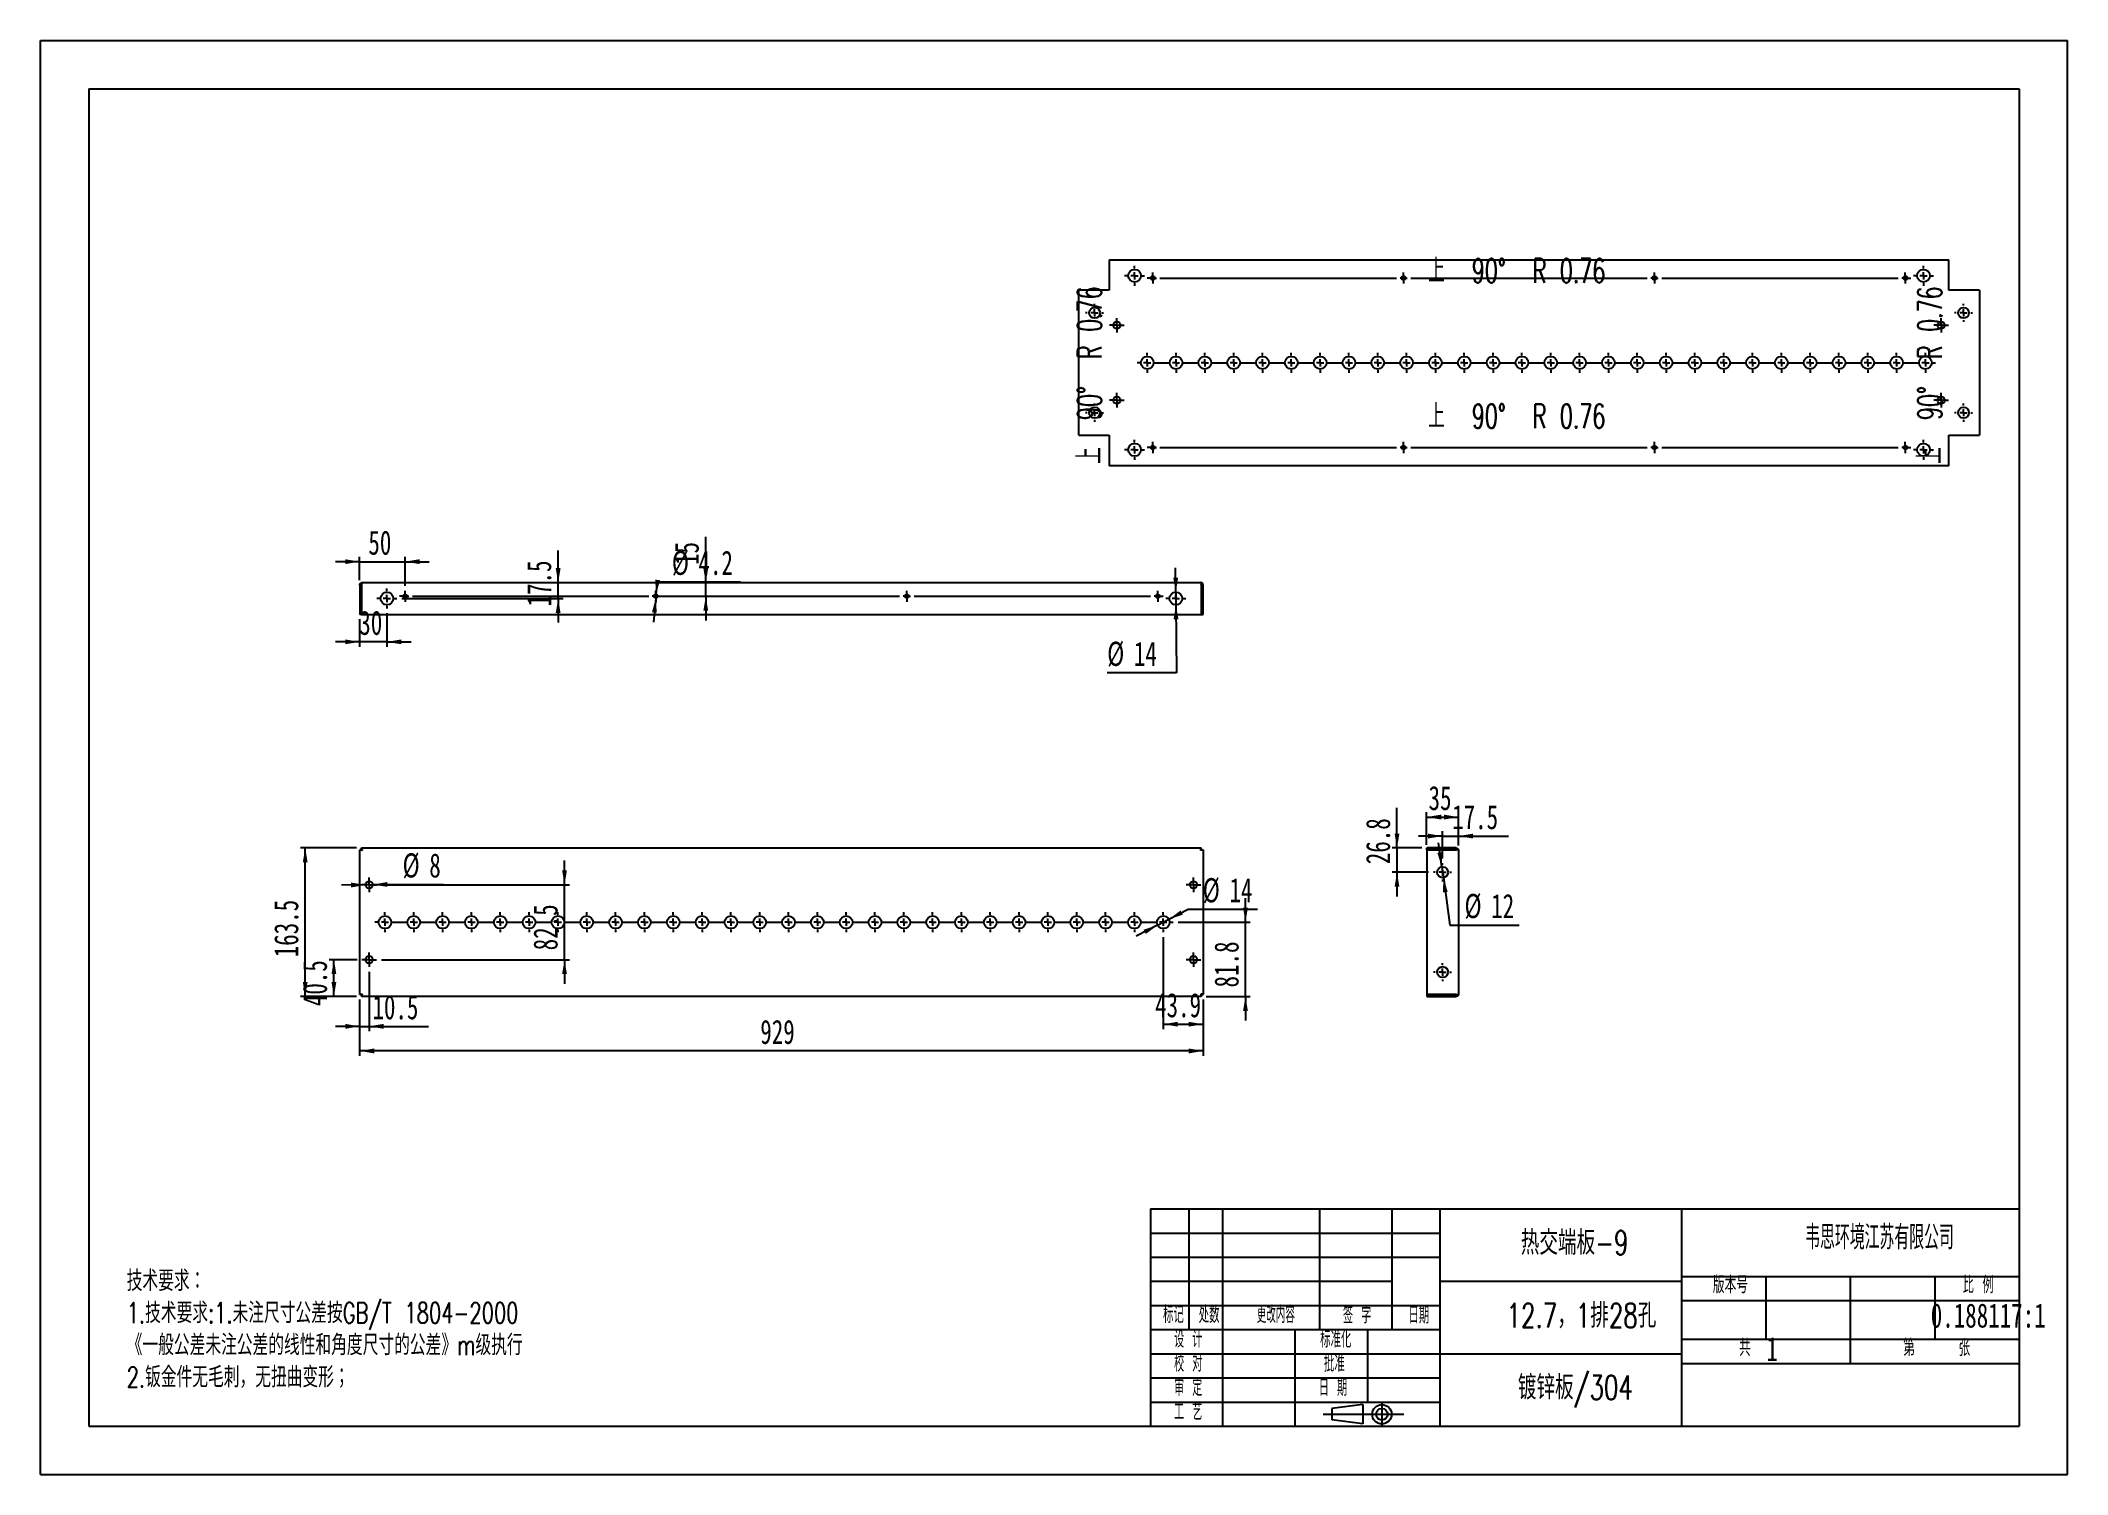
# Model space of a CAD drawing. Extents: x 0 to 2233, y 0 to 1579.
import ezdxf

# ---------------------------------------------------------------- set-up
doc = ezdxf.new("R2010")
doc.units = 0
doc.header["$LTSCALE"] = 5.315848
doc.layers.get('0').update_dxf_attribs({"linetype": 'CONTINUOUS'})
for name, color, linetype in [('粗实线', 7, 'CONTINUOUS'), ('细实线', 7, 'CONTINUOUS'), ('轮廓线层', 7, 'CONTINUOUS')]:
    doc.layers.add(name, color=color, linetype=linetype)
doc.styles.add('SLDTEXTSTYLE0', font='TXT', dxfattribs={"width": 0.7, "bigfont": 'bigfont'})
doc.styles.add('SLDTEXTSTYLE1', font='TXT', dxfattribs={"width": 0.56, "bigfont": 'bigfont'})
doc.styles.add('SLDTEXTSTYLE2', font='TXT', dxfattribs={"width": 0.49, "bigfont": 'bigfont'})
doc.styles.add('SLDTEXTSTYLE3', font='TXT', dxfattribs={"width": 0.54, "bigfont": 'bigfont'})
doc.styles.add('SLDTEXTSTYLE4', font='TXT', dxfattribs={"width": 0.63, "bigfont": 'bigfont'})
doc.styles.add('SLDTEXTSTYLE5', font='TXT', dxfattribs={"width": 0.586667, "bigfont": 'bigfont'})
doc.styles.add('SLDTEXTSTYLE6', font='TXT', dxfattribs={"width": 0.7})
doc.styles.add('SLDTEXTSTYLE7', font='TXT', dxfattribs={"width": 0.628571, "bigfont": 'bigfont'})
doc.dimstyles.new('SLDDIMSTYLE0', dxfattribs={"dimtxt": 26.579241, "dimasz": 15.947545, "dimexe": 0, "dimexo": 0.0625, "dimgap": 6.64481, "dimtad": 2, "dimdec": 1, "dimrnd": 1e-09, "dimzin": 12, "dimtxsty": 'SLDTEXTSTYLE6', "dimsah": 1, "dimcen": 0.09, "dimazin": 3, "dimtfac": 1, "dimtdec": 1, "dimtofl": 0, "dimtmove": 0, "dimatfit": 3, "dimtolj": 1, "dimtzin": 12})
doc.dimstyles.new('SLDDIMSTYLE1', dxfattribs={"dimtxt": 26.579241, "dimasz": 15.947545, "dimexe": 0, "dimexo": 0.0625, "dimgap": 6.64481, "dimtad": 2, "dimdec": 1, "dimrnd": 1e-09, "dimzin": 12, "dimtxsty": 'SLDTEXTSTYLE6', "dimsah": 1, "dimcen": 0.09, "dimazin": 3, "dimtfac": 1, "dimtdec": 1, "dimtmove": 0, "dimatfit": 3, "dimtolj": 1, "dimtzin": 12})
doc.dimstyles.new('SLDDIMSTYLE2', dxfattribs={"dimtxt": 26.579241, "dimasz": 15.947545, "dimexe": 0, "dimexo": 0.0625, "dimgap": 6.64481, "dimtad": 0, "dimtih": 1, "dimtoh": 1, "dimdec": 1, "dimrnd": 1e-09, "dimzin": 12, "dimtxsty": 'SLDTEXTSTYLE6', "dimsah": 1, "dimcen": 0, "dimazin": 3, "dimtfac": 1, "dimtdec": 1, "dimtmove": 0, "dimatfit": 3, "dimtolj": 1, "dimtzin": 12})

msp = doc.modelspace()

# ---------------------------------------------------------------- texts
at = {"color": 7, "linetype": 'CONTINUOUS', "char_height": 26.5792, "attachment_point": 2, "style": 'SLDTEXTSTYLE7'}
for insert in [(1626.06, 1338.68), (1626.06, 1178.6)]:
    msp.add_mtext('上  90°  R 0.76', dxfattribs=dict(at, insert=insert))
at = {"color": 7, "linetype": 'CONTINUOUS', "char_height": 26.5792, "attachment_point": 2, "rotation": 90, "style": 'SLDTEXTSTYLE7'}
for insert in [(1142.18, 1210.49), (2067.76, 1210.49)]:
    msp.add_mtext('上  90°  R 0.76', dxfattribs=dict(at, insert=insert))
at = {"layer": '细实线', "color": 7}
for s, insert, char_height, attachment_point, style in [('热交端板-9', (1689.8, 268.51), 26.579, 2, 'SLDTEXTSTYLE0'), ('韦思环境江苏有限公司', (2025.63, 274.34), 26.579, 2, 'SLDTEXTSTYLE1'), ('12.7，1排28孔', (1697.33, 188.3), 26.579, 2, 'SLDTEXTSTYLE0'), ('0.188117:1', (2145.35, 188.3), 26.579, 2, 'SLDTEXTSTYLE6'), ('1', (1901.01, 151.39), 26.58, 1, 'SLDTEXTSTYLE6'), ('1', (1901.01, 151.39), 26.58, 1, 'SLDTEXTSTYLE6'), ('镀锌板/304', (1690.63, 109.07), 26.579, 2, 'SLDTEXTSTYLE0')]:
    msp.add_mtext(s, dxfattribs=dict(at, insert=insert, char_height=char_height, attachment_point=attachment_point, style=style))
at = {"layer": '细实线', "attachment_point": 2}
for s, insert, char_height, style in [('版本号', (1861.41, 218.18), 18.605, 'SLDTEXTSTYLE4'), ('比 例', (2134.34, 218.18), 18.605, 'SLDTEXTSTYLE5'), ('标记', (1247.88, 185.35), 18.605, 'SLDTEXTSTYLE1'), ('处数', (1287.22, 185.35), 18.605, 'SLDTEXTSTYLE1'), ('更改内容', (1360.66, 185.35), 18.605, 'SLDTEXTSTYLE2'), ('签 字', (1450.18, 184.77), 18.605, 'SLDTEXTSTYLE3'), ('日期', (1518.17, 184.77), 18.605, 'SLDTEXTSTYLE1'), ('设 计', (1264.13, 158.19), 18.605, 'SLDTEXTSTYLE3'), ('标准化', (1426.72, 158.19), 18.605, 'SLDTEXTSTYLE1'), ('共', (1877.35, 148.93), 18.61, 'SLDTEXTSTYLE4'), ('第', (2058.23, 148.93), 18.61, 'SLDTEXTSTYLE4'), ('张', (2119.09, 148.93), 18.61, 'SLDTEXTSTYLE4'), ('张', (2119.09, 148.93), 18.61, 'SLDTEXTSTYLE4'), ('校 对', (1264.13, 131.74), 18.605, 'SLDTEXTSTYLE3'), ('批准', (1425.14, 131.74), 18.605, 'SLDTEXTSTYLE1'), ('审 定', (1264.13, 105.04), 18.605, 'SLDTEXTSTYLE3'), ('日 期', (1423.6, 105.04), 18.605, 'SLDTEXTSTYLE3'), ('工 艺', (1264.13, 78.46), 18.605, 'SLDTEXTSTYLE3')]:
    msp.add_mtext(s, dxfattribs=dict(at, insert=insert, char_height=char_height, style=style))

# ---------------------------------------------------------------- blocks, each defined once
blk = doc.blocks.new('块6')
at = {"color": 7, "linetype": 'CONTINUOUS'}
for p, q in [((676.5, 825.3), (634, 820)), ((634, 820), (634, 804.1)), ((676.5, 825.3), (676.5, 798.7)), ((676.5, 798.7), (634, 804.1))]:
    blk.add_line(p, q, dxfattribs=at)
at = {"layer": '轮廓线层', "color": 7}
for p, q in [((621.9, 811.9), (733.1, 811.9)), ((702.9, 827.6), (702.9, 796.2))]:
    blk.add_line(p, q, dxfattribs=at)
for radius in [13.3, 7.97]:
    blk.add_circle((702.9, 811.9), radius, dxfattribs=at)
blk = doc.blocks.new('SW_NOTE_0')
at = {"layer": '细实线', "color": 0, "attachment_point": 1, "style": 'SLDTEXTSTYLE0'}
for s, insert, char_height in [('技术要求：', (0, 29), 22.5), ('1.技术要求:1.未注尺寸公差按GB/T 1804-2000', (0, -6.3), 22.504), ('《一般公差未注公差的线性和角度尺寸的公差》m级执行', (0, -41.6), 22.504), ('2.钣金件无毛刺，无扭曲变形；', (0, -77), 22.504)]:
    blk.add_mtext(s, dxfattribs=dict(at, insert=insert, char_height=char_height))
blk = doc.blocks.new('_D')
at = {"layer": '细实线'}
for p, q in [((351.5, 523), (351.5, 461)), ((1280.5, 523), (1280.5, 461)), ((1280.5, 466.3), (351.5, 466.3))]:
    blk.add_line(p, q, dxfattribs=at)
for points in [[(351.5, 466.3), (367.5, 463.6), (367.5, 469)], [(1280.5, 466.3), (1264.6, 469), (1264.6, 463.6)]]:
    blk.add_solid(points, dxfattribs=at)
at = {"layer": '细实线', "insert": (792.8, 500.6), "char_height": 26.58, "attachment_point": 1, "style": 'SLDTEXTSTYLE6'}
blk.add_mtext('929', dxfattribs=at)
blk = doc.blocks.new('_D_1')
at = {"layer": '细实线'}
for p, q in [((348.2, 689.8), (286.2, 689.8)), ((291.5, 526.3), (291.5, 689.8)), ((348.2, 526.3), (286.2, 526.3))]:
    blk.add_line(p, q, dxfattribs=at)
for points in [[(291.5, 689.8), (288.9, 673.9), (294.2, 673.9)], [(291.5, 526.3), (294.2, 542.2), (288.9, 542.2)]]:
    blk.add_solid(points, dxfattribs=at)
at = {"layer": '细实线', "insert": (257.3, 569.4), "char_height": 26.58, "attachment_point": 1, "rotation": 90, "style": 'SLDTEXTSTYLE6'}
blk.add_mtext('163.5', dxfattribs=at)
blk = doc.blocks.new('_D_2')
at = {"layer": '细实线'}
for p, q in [((1236.6, 591.7), (1236.6, 490.4)), ((1280.5, 523), (1280.5, 490.4)), ((1236.6, 495.7), (1280.5, 495.7))]:
    blk.add_line(p, q, dxfattribs=at)
for points in [[(1236.6, 495.7), (1252.6, 493.1), (1252.6, 498.4)], [(1280.5, 495.7), (1264.6, 498.4), (1264.6, 493.1)]]:
    blk.add_solid(points, dxfattribs=at)
at = {"layer": '细实线', "insert": (1227.7, 530), "char_height": 26.58, "attachment_point": 1, "style": 'SLDTEXTSTYLE6'}
blk.add_mtext('43.9', dxfattribs=at)
blk = doc.blocks.new('_D_3')
at = {"layer": '细实线'}
for p, q in [((1327.2, 608), (1327.2, 634.6)), ((1253, 608), (1332.5, 608)), ((1327.2, 526.3), (1327.2, 608)), ((1283.9, 526.3), (1332.5, 526.3)), ((1327.2, 526.3), (1327.2, 499.7))]:
    blk.add_line(p, q, dxfattribs=at)
for points in [[(1327.2, 608), (1329.9, 624), (1324.6, 624)], [(1327.2, 526.3), (1324.6, 510.4), (1329.9, 510.4)]]:
    blk.add_solid(points, dxfattribs=at)
at = {"layer": '细实线', "insert": (1293, 536.2), "char_height": 26.58, "attachment_point": 1, "rotation": 90, "style": 'SLDTEXTSTYLE6'}
blk.add_mtext('81.8', dxfattribs=at)
blk = doc.blocks.new('_D_4')
at = {"layer": '细实线'}
for p, q in [((1230.4, 604.8), (1206.8, 592.6)), ((1230.4, 604.8), (1242.9, 611.3)), ((1242.9, 611.3), (1264.2, 622.4)), ((1264.2, 622.4), (1340.5, 622.4))]:
    blk.add_line(p, q, dxfattribs=at)
for points in [[(1230.4, 604.8), (1215.1, 599.8), (1217.5, 595.1)], [(1242.9, 611.3), (1258.2, 616.3), (1255.8, 621)]]:
    blk.add_solid(points, dxfattribs=at)
at = {"layer": '细实线', "char_height": 26.58, "attachment_point": 1, "style": 'SLDTEXTSTYLE6'}
for s, insert in [('%%c', (1280.2, 656.6)), ('14', (1309.6, 656.6))]:
    blk.add_mtext(s, dxfattribs=dict(at, insert=insert))
blk = doc.blocks.new('_D_5')
at = {"layer": '细实线'}
for p, q in [((577.2, 649.3), (577.2, 675.9)), ((375.4, 649.3), (582.5, 649.3)), ((577.2, 566.8), (577.2, 649.3)), ((375.4, 566.8), (582.5, 566.8)), ((577.2, 566.8), (577.2, 540.2))]:
    blk.add_line(p, q, dxfattribs=at)
for points in [[(577.2, 649.3), (579.8, 665.2), (574.5, 665.2)], [(577.2, 566.8), (574.5, 550.9), (579.8, 550.9)]]:
    blk.add_solid(points, dxfattribs=at)
at = {"layer": '细实线', "insert": (542.9, 577.1), "char_height": 26.58, "attachment_point": 1, "rotation": 90, "style": 'SLDTEXTSTYLE6'}
blk.add_mtext('82.5', dxfattribs=at)
blk = doc.blocks.new('_D_6')
at = {"layer": '细实线'}
for p, q in [((348.7, 566.8), (317.9, 566.8)), ((323.2, 526.3), (323.2, 566.8)), ((348.2, 526.3), (317.9, 526.3))]:
    blk.add_line(p, q, dxfattribs=at)
for points in [[(323.2, 566.8), (320.5, 550.9), (325.8, 550.9)], [(323.2, 526.3), (325.8, 542.2), (320.5, 542.2)]]:
    blk.add_solid(points, dxfattribs=at)
at = {"layer": '细实线', "insert": (288.9, 515.6), "char_height": 26.58, "attachment_point": 1, "rotation": 90, "style": 'SLDTEXTSTYLE6'}
blk.add_mtext('40.5', dxfattribs=at)
blk = doc.blocks.new('_D_7')
at = {"layer": '细实线'}
for p, q in [((362, 553.5), (362, 488.1)), ((351.5, 523), (351.5, 488.1)), ((351.5, 493.4), (325, 493.4)), ((351.5, 493.4), (362, 493.4)), ((362, 493.4), (427.5, 493.4))]:
    blk.add_line(p, q, dxfattribs=at)
for points in [[(351.5, 493.4), (335.6, 496.1), (335.6, 490.7)], [(362, 493.4), (378, 490.7), (378, 496.1)]]:
    blk.add_solid(points, dxfattribs=at)
at = {"layer": '细实线', "insert": (365.6, 527.7), "char_height": 26.58, "attachment_point": 1, "style": 'SLDTEXTSTYLE6'}
blk.add_mtext('10.5', dxfattribs=at)
blk = doc.blocks.new('_D_8')
at = {"layer": '细实线'}
for p, q in [((358, 649.2), (331.5, 648.8)), ((358, 649.2), (366, 649.4)), ((366, 649.4), (382.8, 649.6)), ((382.8, 649.6), (443.6, 649.6))]:
    blk.add_line(p, q, dxfattribs=at)
for points in [[(358, 649.2), (342.1, 651.6), (342.1, 646.3)], [(366, 649.4), (382, 647), (381.9, 652.3)]]:
    blk.add_solid(points, dxfattribs=at)
at = {"layer": '细实线', "attachment_point": 1, "style": 'SLDTEXTSTYLE6'}
for s, insert, char_height in [('%%c', (398.8, 683.9), 26.58), ('8', (428.2, 683.9), 26.6)]:
    blk.add_mtext(s, dxfattribs=dict(at, insert=insert, char_height=char_height))
blk = doc.blocks.new('SW_CENTERMARKSYMBOL_0')
at = {"layer": '细实线', "color": 0}
for p, q in [((-833.5, 0), (-836.5, 0)), ((-825.5, 0), (-829.5, 0)), ((-825.5, 8), (-825.5, 11)), ((-825.5, 0), (-825.5, 4)), ((-825.5, 0), (-825.5, -4)), ((-825.5, 0), (-821.5, 0)), ((-817.5, 0), (-801.75, 0)), ((-793.75, 0), (-797.75, 0)), ((-793.75, 8), (-793.75, 11)), ((-793.75, 0), (-793.75, 4)), ((-793.75, 0), (-793.75, -4)), ((-793.75, 0), (-789.75, 0)), ((-785.75, 0), (-770, 0)), ((-762, 0), (-766, 0)), ((-762, 8), (-762, 11)), ((-762, 0), (-762, 4)), ((-762, 0), (-762, -4)), ((-762, 0), (-758, 0)), ((-754, 0), (-738.25, 0)), ((-730.25, 0), (-734.25, 0)), ((-730.25, 8), (-730.25, 11)), ((-730.25, 0), (-730.25, 4)), ((-730.25, 0), (-730.25, -4)), ((-730.25, 0), (-726.25, 0)), ((-722.25, 0), (-706.5, 0)), ((-698.5, 0), (-702.5, 0)), ((-698.5, 8), (-698.5, 11)), ((-698.5, 0), (-698.5, 4)), ((-698.5, 0), (-698.5, -4)), ((-698.5, 0), (-694.5, 0)), ((-690.5, 0), (-674.75, 0)), ((-666.75, 0), (-670.75, 0)), ((-666.75, 8), (-666.75, 11)), ((-666.75, 0), (-666.75, 4)), ((-666.75, 0), (-666.75, -4)), ((-666.75, 0), (-662.75, 0)), ((-658.75, 0), (-643, 0)), ((-635, 0), (-639, 0)), ((-635, 8), (-635, 11)), ((-635, 0), (-635, 4)), ((-635, 0), (-635, -4)), ((-635, 0), (-631, 0)), ((-627, 0), (-611.25, 0)), ((-603.25, 0), (-607.25, 0)), ((-603.25, 8), (-603.25, 11)), ((-603.25, 0), (-603.25, 4)), ((-603.25, 0), (-603.25, -4)), ((-603.25, 0), (-599.25, 0)), ((-595.25, 0), (-579.5, 0)), ((-571.5, 0), (-575.5, 0)), ((-571.5, 8), (-571.5, 11)), ((-571.5, 0), (-571.5, 4)), ((-571.5, 0), (-571.5, -4)), ((-571.5, 0), (-567.5, 0)), ((-563.5, 0), (-547.75, 0)), ((-539.75, 0), (-543.75, 0)), ((-539.75, 8), (-539.75, 11)), ((-539.75, 0), (-539.75, 4)), ((-539.75, 0), (-539.75, -4)), ((-539.75, 0), (-535.75, 0)), ((-531.75, 0), (-516, 0)), ((-508, 0), (-512, 0)), ((-508, 8), (-508, 11)), ((-508, 0), (-508, 4)), ((-508, 0), (-508, -4)), ((-508, 0), (-504, 0)), ((-500, 0), (-484.25, 0)), ((-476.25, 0), (-480.25, 0)), ((-476.25, 8), (-476.25, 11)), ((-476.25, 0), (-476.25, 4)), ((-476.25, 0), (-476.25, -4)), ((-476.25, 0), (-472.25, 0)), ((-468.25, 0), (-452.5, 0)), ((-444.5, 0), (-448.5, 0)), ((-444.5, 8), (-444.5, 11)), ((-444.5, 0), (-444.5, 4)), ((-444.5, 0), (-444.5, -4)), ((-444.5, 0), (-440.5, 0)), ((-436.5, 0), (-420.75, 0)), ((-412.75, 0), (-416.75, 0)), ((-412.75, 8), (-412.75, 11)), ((-412.75, 0), (-412.75, 4)), ((-412.75, 0), (-412.75, -4)), ((-412.75, 0), (-408.75, 0)), ((-404.75, 0), (-389, 0)), ((-381, 0), (-385, 0)), ((-381, 8), (-381, 11)), ((-381, 0), (-381, 4)), ((-381, 0), (-381, -4)), ((-381, 0), (-377, 0)), ((-373, 0), (-357.25, 0)), ((-349.25, 0), (-353.25, 0)), ((-349.25, 8), (-349.25, 11)), ((-349.25, 0), (-349.25, 4)), ((-349.25, 0), (-349.25, -4)), ((-349.25, 0), (-345.25, 0)), ((-341.25, 0), (-325.5, 0)), ((-317.5, 0), (-321.5, 0)), ((-317.5, 8), (-317.5, 11)), ((-317.5, 0), (-317.5, 4)), ((-317.5, 0), (-317.5, -4)), ((-317.5, 0), (-313.5, 0)), ((-309.5, 0), (-293.75, 0)), ((-285.75, 0), (-289.75, 0)), ((-285.75, 8), (-285.75, 11)), ((-285.75, 0), (-285.75, 4)), ((-285.75, 0), (-285.75, -4)), ((-285.75, 0), (-281.75, 0)), ((-277.75, 0), (-262, 0)), ((-254, 0), (-258, 0)), ((-254, 8), (-254, 11)), ((-254, 0), (-254, 4)), ((-254, 0), (-254, -4)), ((-254, 0), (-250, 0)), ((-246, 0), (-230.25, 0)), ((-222.25, 0), (-226.25, 0)), ((-222.25, 8), (-222.25, 11)), ((-222.25, 0), (-222.25, 4)), ((-222.25, 0), (-222.25, -4)), ((-222.25, 0), (-218.25, 0)), ((-214.25, 0), (-198.5, 0)), ((-190.5, 0), (-194.5, 0)), ((-190.5, 8), (-190.5, 11)), ((-190.5, 0), (-190.5, 4)), ((-190.5, 0), (-190.5, -4)), ((-190.5, 0), (-186.5, 0)), ((-182.5, 0), (-166.75, 0)), ((-158.75, 0), (-162.75, 0)), ((-158.75, 8), (-158.75, 11)), ((-158.75, 0), (-158.75, 4)), ((-158.75, 0), (-158.75, -4)), ((-158.75, 0), (-154.75, 0)), ((-150.75, 0), (-135, 0)), ((-127, 0), (-131, 0)), ((-127, 8), (-127, 11)), ((-127, 0), (-127, 4)), ((-127, 0), (-127, -4)), ((-127, 0), (-123, 0)), ((-119, 0), (-103.25, 0)), ((-95.25, 0), (-99.25, 0)), ((-95.25, 8), (-95.25, 11)), ((-95.25, 0), (-95.25, 4)), ((-95.25, 0), (-95.25, -4)), ((-95.25, 0), (-91.25, 0)), ((-87.25, 0), (-71.5, 0)), ((-63.5, 0), (-67.5, 0)), ((-63.5, 8), (-63.5, 11)), ((-63.5, 0), (-63.5, 4)), ((-63.5, 0), (-63.5, -4)), ((-63.5, 0), (-59.5, 0)), ((-55.5, 0), (-39.75, 0)), ((-31.75, 0), (-35.75, 0)), ((-31.75, 8), (-31.75, 11)), ((-31.75, 0), (-31.75, 4)), ((-31.75, 0), (-31.75, -4)), ((-31.75, 0), (-27.75, 0)), ((-23.75, 0), (-8, 0)), ((0, 0), (-4, 0)), ((0, 8), (0, 11)), ((0, 0), (0, 4)), ((0, 0), (0, -4)), ((0, 0), (4, 0)), ((8, 0), (23.75, 0)), ((31.75, 0), (27.75, 0)), ((31.75, 8), (31.75, 11)), ((31.75, 0), (31.75, 4)), ((31.75, 0), (31.75, -4)), ((31.75, 0), (35.75, 0)), ((39.75, 0), (42.75, 0)), ((-825.5, -8), (-825.5, -11)), ((-793.75, -8), (-793.75, -11)), ((-762, -8), (-762, -11)), ((-730.25, -8), (-730.25, -11)), ((-698.5, -8), (-698.5, -11)), ((-666.75, -8), (-666.75, -11)), ((-635, -8), (-635, -11)), ((-603.25, -8), (-603.25, -11)), ((-571.5, -8), (-571.5, -11)), ((-539.75, -8), (-539.75, -11)), ((-508, -8), (-508, -11)), ((-476.25, -8), (-476.25, -11)), ((-444.5, -8), (-444.5, -11)), ((-412.75, -8), (-412.75, -11)), ((-381, -8), (-381, -11)), ((-349.25, -8), (-349.25, -11)), ((-317.5, -8), (-317.5, -11)), ((-285.75, -8), (-285.75, -11)), ((-254, -8), (-254, -11)), ((-222.25, -8), (-222.25, -11)), ((-190.5, -8), (-190.5, -11)), ((-158.75, -8), (-158.75, -11)), ((-127, -8), (-127, -11)), ((-95.25, -8), (-95.25, -11)), ((-63.5, -8), (-63.5, -11)), ((-31.75, -8), (-31.75, -11)), ((0, -8), (0, -11)), ((31.75, -8), (31.75, -11))]:
    blk.add_line(p, q, dxfattribs=at)
blk = doc.blocks.new('SW_CENTERMARKSYMBOL_1')
at = {"layer": '细实线', "color": 0}
for p, q in [((-4, 0), (-8, 0)), ((0, 0), (-4, 0)), ((0, 4), (0, 8)), ((0, 0), (0, 4)), ((0, 0), (0, -4)), ((0, 0), (4, 0)), ((4, 0), (8, 0)), ((0, -4), (0, -8))]:
    blk.add_line(p, q, dxfattribs=at)
blk = doc.blocks.new('SW_CENTERMARKSYMBOL_2')
at = {"layer": '细实线', "color": 0}
for p, q in [((-4, 0), (-8, 0)), ((0, 0), (-4, 0)), ((0, 4), (0, 8)), ((0, 0), (0, 4)), ((0, 0), (0, -4)), ((0, 0), (4, 0)), ((4, 0), (8, 0)), ((0, -4), (0, -8))]:
    blk.add_line(p, q, dxfattribs=at)
blk = doc.blocks.new('SW_CENTERMARKSYMBOL_3')
at = {"layer": '细实线', "color": 0}
for p, q in [((-4, 0), (-8, 0)), ((0, 0), (-4, 0)), ((0, 4), (0, 8)), ((0, 0), (0, 4)), ((0, 0), (0, -4)), ((0, 0), (4, 0)), ((4, 0), (8, 0)), ((0, -4), (0, -8))]:
    blk.add_line(p, q, dxfattribs=at)
blk = doc.blocks.new('SW_CENTERMARKSYMBOL_4')
at = {"layer": '细实线', "color": 0}
for p, q in [((-4, 0), (-8, 0)), ((0, 0), (-4, 0)), ((0, 4), (0, 8)), ((0, 0), (0, 4)), ((0, 0), (0, -4)), ((0, 0), (4, 0)), ((4, 0), (8, 0)), ((0, -4), (0, -8))]:
    blk.add_line(p, q, dxfattribs=at)
blk = doc.blocks.new('_D_9')
at = {"layer": '细实线'}
for p, q in [((1526.8, 693.1), (1526.8, 729.1)), ((1526.8, 723.8), (1561.8, 723.8)), ((1561.8, 692.5), (1561.8, 729.1))]:
    blk.add_line(p, q, dxfattribs=at)
for points in [[(1526.8, 723.8), (1542.8, 721.1), (1542.8, 726.5)], [(1561.8, 723.8), (1545.9, 726.5), (1545.9, 721.1)]]:
    blk.add_solid(points, dxfattribs=at)
at = {"layer": '细实线', "insert": (1528.9, 758.1), "char_height": 26.58, "attachment_point": 1, "style": 'SLDTEXTSTYLE6'}
blk.add_mtext('35', dxfattribs=at)
blk = doc.blocks.new('_D_10')
at = {"layer": '细实线'}
for p, q in [((1544.3, 702.9), (1517.8, 702.9)), ((1544.3, 678.3), (1544.3, 708.2)), ((1544.3, 702.9), (1561.8, 702.9)), ((1561.8, 692.5), (1561.8, 708.2)), ((1561.8, 702.9), (1616.8, 702.9))]:
    blk.add_line(p, q, dxfattribs=at)
for points in [[(1544.3, 702.9), (1528.4, 705.5), (1528.4, 700.2)], [(1561.8, 702.9), (1577.8, 700.2), (1577.8, 705.5)]]:
    blk.add_solid(points, dxfattribs=at)
at = {"layer": '细实线', "insert": (1554.9, 737.1), "char_height": 26.58, "attachment_point": 1, "style": 'SLDTEXTSTYLE6'}
blk.add_mtext('17.5', dxfattribs=at)
blk = doc.blocks.new('_D_11')
at = {"layer": '细实线'}
for p, q in [((1494.1, 689.8), (1494.1, 733.8)), ((1521.5, 689.8), (1488.8, 689.8)), ((1494.1, 689.8), (1494.1, 663)), ((1529, 663), (1488.8, 663)), ((1494.1, 663), (1494.1, 636.4))]:
    blk.add_line(p, q, dxfattribs=at)
for points in [[(1494.1, 689.8), (1496.8, 705.7), (1491.5, 705.7)], [(1494.1, 663), (1491.5, 647.1), (1496.8, 647.1)]]:
    blk.add_solid(points, dxfattribs=at)
at = {"layer": '细实线', "insert": (1459.9, 671.9), "char_height": 26.58, "attachment_point": 1, "rotation": 90, "style": 'SLDTEXTSTYLE6'}
blk.add_mtext('26.8', dxfattribs=at)
blk = doc.blocks.new('_D_12')
at = {"layer": '细实线'}
for p, q in [((1543.5, 668.9), (1539.8, 695.3)), ((1543.5, 668.9), (1545.2, 657.1)), ((1545.2, 657.1), (1552.5, 604.9)), ((1552.5, 604.9), (1628.8, 604.9))]:
    blk.add_line(p, q, dxfattribs=at)
for points in [[(1543.5, 668.9), (1543.9, 685.1), (1538.6, 684.4)], [(1545.2, 657.1), (1544.8, 640.9), (1550, 641.6)]]:
    blk.add_solid(points, dxfattribs=at)
at = {"layer": '细实线', "char_height": 26.58, "attachment_point": 1, "style": 'SLDTEXTSTYLE6'}
for s, insert in [('%%c', (1568.5, 639.2)), ('12', (1597.9, 639.2))]:
    blk.add_mtext(s, dxfattribs=dict(at, insert=insert))
blk = doc.blocks.new('SW_CENTERMARKSYMBOL_5')
at = {"layer": '细实线', "color": 0}
for p, q in [((-8, 0), (-10, 0)), ((0, 0), (-4, 0)), ((0, 8), (0, 10)), ((0, 0), (0, 4)), ((0, 0), (0, -4)), ((0, 0), (4, 0)), ((8, 0), (10, 0)), ((0, -8), (0, -10))]:
    blk.add_line(p, q, dxfattribs=at)
blk = doc.blocks.new('SW_CENTERMARKSYMBOL_6')
at = {"layer": '细实线', "color": 0}
for p, q in [((-8, 0), (-10, 0)), ((0, 0), (-4, 0)), ((0, 8), (0, 10)), ((0, 0), (0, 4)), ((0, 0), (0, -4)), ((0, 0), (4, 0)), ((8, 0), (10, 0)), ((0, -8), (0, -10))]:
    blk.add_line(p, q, dxfattribs=at)
blk = doc.blocks.new('_D_13')
at = {"layer": '细实线'}
for p, q in [((351.5, 1005), (325, 1005)), ((351.5, 984.6), (351.5, 1010.3)), ((351.5, 1005), (401.5, 1005)), ((401.5, 978.4), (401.5, 1010.3)), ((401.5, 1005), (428.1, 1005))]:
    blk.add_line(p, q, dxfattribs=at)
for points in [[(351.5, 1005), (335.6, 1007.7), (335.6, 1002.4)], [(401.5, 1005), (417.5, 1002.4), (417.5, 1007.7)]]:
    blk.add_solid(points, dxfattribs=at)
at = {"layer": '细实线', "insert": (361.1, 1039.3), "char_height": 26.58, "attachment_point": 1, "style": 'SLDTEXTSTYLE6'}
blk.add_mtext('50', dxfattribs=at)
blk = doc.blocks.new('_D_14')
at = {"layer": '细实线'}
for p, q in [((351.5, 941.7), (351.5, 911.4)), ((381.5, 948.2), (381.5, 911.4)), ((351.5, 916.7), (325, 916.7)), ((381.5, 916.7), (351.5, 916.7)), ((381.5, 916.7), (408.1, 916.7))]:
    blk.add_line(p, q, dxfattribs=at)
for points in [[(351.5, 916.7), (335.6, 919.4), (335.6, 914.1)], [(381.5, 916.7), (397.5, 914.1), (397.5, 919.4)]]:
    blk.add_solid(points, dxfattribs=at)
at = {"layer": '细实线', "insert": (351.1, 951), "char_height": 26.58, "attachment_point": 1, "style": 'SLDTEXTSTYLE6'}
blk.add_mtext('30', dxfattribs=at)
blk = doc.blocks.new('_D_15')
at = {"layer": '细实线'}
for p, q in [((732.8, 982), (732.8, 1032.4)), ((677.1, 967), (738.1, 967)), ((732.8, 967), (732.8, 982)), ((732.8, 967), (732.8, 940.4))]:
    blk.add_line(p, q, dxfattribs=at)
for points in [[(732.8, 982), (735.4, 997.9), (730.1, 997.9)], [(732.8, 967), (730.1, 951), (735.4, 951)]]:
    blk.add_solid(points, dxfattribs=at)
at = {"layer": '细实线', "insert": (698.5, 1001.4), "char_height": 26.58, "attachment_point": 1, "rotation": 90, "style": 'SLDTEXTSTYLE6'}
blk.add_mtext('15', dxfattribs=at)
blk = doc.blocks.new('_D_16')
at = {"layer": '细实线'}
for p, q in [((570.2, 982), (570.2, 1017.5)), ((397.9, 964.5), (575.5, 964.5)), ((570.2, 964.5), (570.2, 982)), ((570.2, 964.5), (570.2, 937.9))]:
    blk.add_line(p, q, dxfattribs=at)
for points in [[(570.2, 982), (572.8, 997.9), (567.5, 997.9)], [(570.2, 964.5), (567.5, 948.5), (572.8, 948.5)]]:
    blk.add_solid(points, dxfattribs=at)
at = {"layer": '细实线', "insert": (535.9, 955.7), "char_height": 26.58, "attachment_point": 1, "rotation": 90, "style": 'SLDTEXTSTYLE6'}
blk.add_mtext('17.5', dxfattribs=at)
blk = doc.blocks.new('_D_17')
at = {"layer": '细实线'}
for p, q in [((1250.5, 971.5), (1250.3, 998.1)), ((1250.5, 971.5), (1250.6, 957.5)), ((1250.6, 957.5), (1251.1, 882.6)), ((1251.1, 882.6), (1174.9, 882.6))]:
    blk.add_line(p, q, dxfattribs=at)
for points in [[(1250.5, 971.5), (1253, 987.4), (1247.7, 987.4)], [(1250.6, 957.5), (1248.1, 941.5), (1253.4, 941.5)]]:
    blk.add_solid(points, dxfattribs=at)
at = {"layer": '细实线', "char_height": 26.58, "attachment_point": 1, "style": 'SLDTEXTSTYLE6'}
for s, insert in [('%%c', (1174.9, 916.9)), ('14', (1204.3, 916.9))]:
    blk.add_mtext(s, dxfattribs=dict(at, insert=insert))
blk = doc.blocks.new('_D_18')
at = {"layer": '细实线'}
for p, q in [((678.1, 969.1), (679.4, 982.8)), ((679.4, 982.8), (771.1, 982.8)), ((677.7, 964.9), (675.1, 938.4)), ((677.7, 964.9), (678.1, 969.1))]:
    blk.add_line(p, q, dxfattribs=at)
for points in [[(678.1, 969.1), (682.3, 984.7), (677, 985.2)], [(677.7, 964.9), (673.5, 949.3), (678.8, 948.8)]]:
    blk.add_solid(points, dxfattribs=at)
at = {"layer": '细实线', "char_height": 26.58, "attachment_point": 1, "style": 'SLDTEXTSTYLE6'}
for s, insert in [('%%c', (695.4, 1017.1)), ('4.2', (724.7, 1017.1))]:
    blk.add_mtext(s, dxfattribs=dict(at, insert=insert))
blk = doc.blocks.new('SW_CENTERMARKSYMBOL_7')
at = {"layer": '细实线', "color": 0}
for p, q in [((-8, 0), (-11, 0)), ((0, 0), (-4, 0)), ((0, 8), (0, 11)), ((0, 0), (0, 4)), ((0, 0), (0, -4)), ((0, 0), (4, 0)), ((8, 0), (11, 0)), ((0, -8), (0, -11))]:
    blk.add_line(p, q, dxfattribs=at)
blk = doc.blocks.new('SW_CENTERMARKSYMBOL_8')
at = {"layer": '细实线', "color": 0}
for p, q in [((-8, 0), (-11, 0)), ((0, 0), (-4, 0)), ((0, 8), (0, 11)), ((0, 0), (0, 4)), ((0, 0), (0, -4)), ((0, 0), (4, 0)), ((8, 0), (11, 0)), ((0, -8), (0, -11))]:
    blk.add_line(p, q, dxfattribs=at)
blk = doc.blocks.new('SW_CENTERMARKSYMBOL_9')
at = {"layer": '细实线', "color": 0}
for p, q in [((-280.3, 0), (-282.4, 0)), ((-276.3, 0), (-280.3, 0)), ((-276.3, 4), (-276.3, 6.1)), ((-276.3, 0), (-276.3, 4)), ((-276.3, 0), (-276.3, -4)), ((-276.3, 0), (-272.3, 0)), ((-268.3, 0), (-8, 0)), ((0, 0), (-4, 0)), ((0, 4), (0, 6.1)), ((0, 0), (0, 4)), ((0, 0), (0, -4)), ((0, 0), (4, 0)), ((8, 0), (268.3, 0)), ((276.3, 0), (272.3, 0)), ((276.3, 4), (276.3, 6.1)), ((276.3, 0), (276.3, 4)), ((276.3, 0), (276.3, -4)), ((276.3, 0), (280.3, 0)), ((284.3, 0), (544.7, 0)), ((552.7, 0), (548.7, 0)), ((552.7, 4), (552.7, 6.1)), ((552.7, 0), (552.7, 4)), ((552.7, 0), (552.7, -4)), ((552.7, 0), (556.7, 0)), ((556.7, 0), (558.8, 0)), ((-276.3, -4), (-276.3, -6.1)), ((0, -4), (0, -6.1)), ((276.3, -4), (276.3, -6.1)), ((552.7, -4), (552.7, -6.1))]:
    blk.add_line(p, q, dxfattribs=at)
blk = doc.blocks.new('SW_CENTERMARKSYMBOL_10')
at = {"layer": '细实线', "color": 0}
for p, q in [((-39.75, 0), (-42.75, 0)), ((-31.75, 0), (-35.75, 0)), ((-31.75, 8), (-31.75, 11)), ((-31.75, 0), (-31.75, 4)), ((-31.75, 0), (-31.75, -4)), ((-31.75, 0), (-27.75, 0)), ((-23.75, 0), (-8, 0)), ((0, 0), (-4, 0)), ((0, 8), (0, 11)), ((0, 0), (0, 4)), ((0, 0), (0, -4)), ((0, 0), (4, 0)), ((8, 0), (23.75, 0)), ((31.75, 0), (27.75, 0)), ((31.75, 8), (31.75, 11)), ((31.75, 0), (31.75, 4)), ((31.75, 0), (31.75, -4)), ((31.75, 0), (35.75, 0)), ((39.75, 0), (55.5, 0)), ((63.5, 0), (59.5, 0)), ((63.5, 8), (63.5, 11)), ((63.5, 0), (63.5, 4)), ((63.5, 0), (63.5, -4)), ((63.5, 0), (67.5, 0)), ((71.5, 0), (87.25, 0)), ((95.25, 0), (91.25, 0)), ((95.25, 8), (95.25, 11)), ((95.25, 0), (95.25, 4)), ((95.25, 0), (95.25, -4)), ((95.25, 0), (99.25, 0)), ((103.25, 0), (119, 0)), ((127, 0), (123, 0)), ((127, 8), (127, 11)), ((127, 0), (127, 4)), ((127, 0), (127, -4)), ((127, 0), (131, 0)), ((135, 0), (150.75, 0)), ((158.75, 0), (154.75, 0)), ((158.75, 8), (158.75, 11)), ((158.75, 0), (158.75, 4)), ((158.75, 0), (158.75, -4)), ((158.75, 0), (162.75, 0)), ((166.75, 0), (182.5, 0)), ((190.5, 0), (186.5, 0)), ((190.5, 8), (190.5, 11)), ((190.5, 0), (190.5, 4)), ((190.5, 0), (190.5, -4)), ((190.5, 0), (194.5, 0)), ((198.5, 0), (214.25, 0)), ((222.25, 0), (218.25, 0)), ((222.25, 8), (222.25, 11)), ((222.25, 0), (222.25, 4)), ((222.25, 0), (222.25, -4)), ((222.25, 0), (226.25, 0)), ((230.25, 0), (246, 0)), ((254, 0), (250, 0)), ((254, 8), (254, 11)), ((254, 0), (254, 4)), ((254, 0), (254, -4)), ((254, 0), (258, 0)), ((262, 0), (277.75, 0)), ((285.75, 0), (281.75, 0)), ((285.75, 8), (285.75, 11)), ((285.75, 0), (285.75, 4)), ((285.75, 0), (285.75, -4)), ((285.75, 0), (289.75, 0)), ((293.75, 0), (309.5, 0)), ((317.5, 0), (313.5, 0)), ((317.5, 8), (317.5, 11)), ((317.5, 0), (317.5, 4)), ((317.5, 0), (317.5, -4)), ((317.5, 0), (321.5, 0)), ((325.5, 0), (341.25, 0)), ((349.25, 0), (345.25, 0)), ((349.25, 8), (349.25, 11)), ((349.25, 0), (349.25, 4)), ((349.25, 0), (349.25, -4)), ((349.25, 0), (353.25, 0)), ((357.25, 0), (373, 0)), ((381, 0), (377, 0)), ((381, 8), (381, 11)), ((381, 0), (381, 4)), ((381, 0), (381, -4)), ((381, 0), (385, 0)), ((389, 0), (404.75, 0)), ((412.75, 0), (408.75, 0)), ((412.75, 8), (412.75, 11)), ((412.75, 0), (412.75, 4)), ((412.75, 0), (412.75, -4)), ((412.75, 0), (416.75, 0)), ((420.75, 0), (436.5, 0)), ((444.5, 0), (440.5, 0)), ((444.5, 8), (444.5, 11)), ((444.5, 0), (444.5, 4)), ((444.5, 0), (444.5, -4)), ((444.5, 0), (448.5, 0)), ((452.5, 0), (468.25, 0)), ((476.25, 0), (472.25, 0)), ((476.25, 8), (476.25, 11)), ((476.25, 0), (476.25, 4)), ((476.25, 0), (476.25, -4)), ((476.25, 0), (480.25, 0)), ((484.25, 0), (500, 0)), ((508, 0), (504, 0)), ((508, 8), (508, 11)), ((508, 0), (508, 4)), ((508, 0), (508, -4)), ((508, 0), (512, 0)), ((516, 0), (531.75, 0)), ((539.75, 0), (535.75, 0)), ((539.75, 8), (539.75, 11)), ((539.75, 0), (539.75, 4)), ((539.75, 0), (539.75, -4)), ((539.75, 0), (543.75, 0)), ((547.75, 0), (563.5, 0)), ((571.5, 0), (567.5, 0)), ((571.5, 8), (571.5, 11)), ((571.5, 0), (571.5, 4)), ((571.5, 0), (571.5, -4)), ((571.5, 0), (575.5, 0)), ((579.5, 0), (595.25, 0)), ((603.25, 0), (599.25, 0)), ((603.25, 8), (603.25, 11)), ((603.25, 0), (603.25, 4)), ((603.25, 0), (603.25, -4)), ((603.25, 0), (607.25, 0)), ((611.25, 0), (627, 0)), ((635, 0), (631, 0)), ((635, 8), (635, 11)), ((635, 0), (635, 4)), ((635, 0), (635, -4)), ((635, 0), (639, 0)), ((643, 0), (658.75, 0)), ((666.75, 0), (662.75, 0)), ((666.75, 8), (666.75, 11)), ((666.75, 0), (666.75, 4)), ((666.75, 0), (666.75, -4)), ((666.75, 0), (670.75, 0)), ((674.75, 0), (690.5, 0)), ((698.5, 0), (694.5, 0)), ((698.5, 8), (698.5, 11)), ((698.5, 0), (698.5, 4)), ((698.5, 0), (698.5, -4)), ((698.5, 0), (702.5, 0)), ((706.5, 0), (722.25, 0)), ((730.25, 0), (726.25, 0)), ((730.25, 8), (730.25, 11)), ((730.25, 0), (730.25, 4)), ((730.25, 0), (730.25, -4)), ((730.25, 0), (734.25, 0)), ((738.25, 0), (754, 0)), ((762, 0), (758, 0)), ((762, 8), (762, 11)), ((762, 0), (762, 4)), ((762, 0), (762, -4)), ((762, 0), (766, 0)), ((770, 0), (785.75, 0)), ((793.75, 0), (789.75, 0)), ((793.75, 8), (793.75, 11)), ((793.75, 0), (793.75, 4)), ((793.75, 0), (793.75, -4)), ((793.75, 0), (797.75, 0)), ((801.75, 0), (817.5, 0)), ((825.5, 0), (821.5, 0)), ((825.5, 8), (825.5, 11)), ((825.5, 0), (825.5, 4)), ((825.5, 0), (825.5, -4)), ((825.5, 0), (829.5, 0)), ((833.5, 0), (836.5, 0)), ((-31.75, -8), (-31.75, -11)), ((0, -8), (0, -11)), ((31.75, -8), (31.75, -11)), ((63.5, -8), (63.5, -11)), ((95.25, -8), (95.25, -11)), ((127, -8), (127, -11)), ((158.75, -8), (158.75, -11)), ((190.5, -8), (190.5, -11)), ((222.25, -8), (222.25, -11)), ((254, -8), (254, -11)), ((285.75, -8), (285.75, -11)), ((317.5, -8), (317.5, -11)), ((349.25, -8), (349.25, -11)), ((381, -8), (381, -11)), ((412.75, -8), (412.75, -11)), ((444.5, -8), (444.5, -11)), ((476.25, -8), (476.25, -11)), ((508, -8), (508, -11)), ((539.75, -8), (539.75, -11)), ((571.5, -8), (571.5, -11)), ((603.25, -8), (603.25, -11)), ((635, -8), (635, -11)), ((666.75, -8), (666.75, -11)), ((698.5, -8), (698.5, -11)), ((730.25, -8), (730.25, -11)), ((762, -8), (762, -11)), ((793.75, -8), (793.75, -11)), ((825.5, -8), (825.5, -11))]:
    blk.add_line(p, q, dxfattribs=at)
blk = doc.blocks.new('SW_CENTERMARKSYMBOL_11')
at = {"layer": '细实线', "color": 0}
for p, q in [((-4, 0), (-8, 0)), ((0, 0), (-4, 0)), ((0, 4), (0, 8)), ((0, 0), (0, 4)), ((0, 0), (0, -4)), ((0, 0), (4, 0)), ((4, 0), (8, 0)), ((0, -4), (0, -8))]:
    blk.add_line(p, q, dxfattribs=at)
blk = doc.blocks.new('SW_CENTERMARKSYMBOL_12')
at = {"layer": '细实线', "color": 0}
for p, q in [((-4, 0), (-8, 0)), ((0, 0), (-4, 0)), ((0, 4), (0, 8)), ((0, 0), (0, 4)), ((0, 0), (0, -4)), ((0, 0), (4, 0)), ((4, 0), (8, 0)), ((0, -4), (0, -8))]:
    blk.add_line(p, q, dxfattribs=at)
blk = doc.blocks.new('SW_CENTERMARKSYMBOL_13')
at = {"layer": '细实线', "color": 0}
for p, q in [((-4, 0), (-8, 0)), ((0, 0), (-4, 0)), ((0, 4), (0, 8)), ((0, 0), (0, 4)), ((0, 0), (0, -4)), ((0, 0), (4, 0)), ((4, 0), (8, 0)), ((0, -4), (0, -8))]:
    blk.add_line(p, q, dxfattribs=at)
blk = doc.blocks.new('SW_CENTERMARKSYMBOL_14')
at = {"layer": '细实线', "color": 0}
for p, q in [((-4, 0), (-8, 0)), ((0, 0), (-4, 0)), ((0, 4), (0, 8)), ((0, 0), (0, 4)), ((0, 0), (0, -4)), ((0, 0), (4, 0)), ((4, 0), (8, 0)), ((0, -4), (0, -8))]:
    blk.add_line(p, q, dxfattribs=at)
blk = doc.blocks.new('SW_CENTERMARKSYMBOL_15')
at = {"layer": '细实线', "color": 0}
for p, q in [((-8, 0), (-10, 0)), ((0, 0), (-4, 0)), ((0, 8), (0, 10)), ((0, 0), (0, 4)), ((0, 0), (0, -4)), ((0, 0), (4, 0)), ((8, 0), (10, 0)), ((0, -8), (0, -10))]:
    blk.add_line(p, q, dxfattribs=at)
blk = doc.blocks.new('SW_CENTERMARKSYMBOL_16')
at = {"layer": '细实线', "color": 0}
for p, q in [((-8, 0), (-10, 0)), ((0, 0), (-4, 0)), ((0, 8), (0, 10)), ((0, 0), (0, 4)), ((0, 0), (0, -4)), ((0, 0), (4, 0)), ((8, 0), (10, 0)), ((0, -8), (0, -10))]:
    blk.add_line(p, q, dxfattribs=at)
blk = doc.blocks.new('SW_CENTERMARKSYMBOL_17')
at = {"layer": '细实线', "color": 0}
for p, q in [((-8, 0), (-11, 0)), ((0, 0), (-4, 0)), ((0, 8), (0, 11)), ((0, 0), (0, 4)), ((0, 0), (0, -4)), ((0, 0), (4, 0)), ((8, 0), (11, 0)), ((0, -8), (0, -11))]:
    blk.add_line(p, q, dxfattribs=at)
blk = doc.blocks.new('SW_CENTERMARKSYMBOL_18')
at = {"layer": '细实线', "color": 0}
for p, q in [((-8, 0), (-11, 0)), ((0, 0), (-4, 0)), ((0, 8), (0, 11)), ((0, 0), (0, 4)), ((0, 0), (0, -4)), ((0, 0), (4, 0)), ((8, 0), (11, 0)), ((0, -8), (0, -11))]:
    blk.add_line(p, q, dxfattribs=at)
blk = doc.blocks.new('SW_CENTERMARKSYMBOL_19')
at = {"layer": '细实线', "color": 0}
for p, q in [((-556.7, 0), (-558.8, 0)), ((-552.7, 0), (-556.7, 0)), ((-552.7, 4), (-552.7, 6.1)), ((-552.7, 0), (-552.7, 4)), ((-552.7, 0), (-552.7, -4)), ((-552.7, 0), (-548.7, 0)), ((-544.7, 0), (-284.3, 0)), ((-276.3, 0), (-280.3, 0)), ((-276.3, 4), (-276.3, 6.1)), ((-276.3, 0), (-276.3, 4)), ((-276.3, 0), (-276.3, -4)), ((-276.3, 0), (-272.3, 0)), ((-268.3, 0), (-8, 0)), ((0, 0), (-4, 0)), ((0, 4), (0, 6.1)), ((0, 0), (0, 4)), ((0, 0), (0, -4)), ((0, 0), (4, 0)), ((8, 0), (268.3, 0)), ((276.3, 0), (272.3, 0)), ((276.3, 4), (276.3, 6.1)), ((276.3, 0), (276.3, 4)), ((276.3, 0), (276.3, -4)), ((276.3, 0), (280.3, 0)), ((280.3, 0), (282.4, 0)), ((-552.7, -4), (-552.7, -6.1)), ((-276.3, -4), (-276.3, -6.1)), ((0, -4), (0, -6.1)), ((276.3, -4), (276.3, -6.1))]:
    blk.add_line(p, q, dxfattribs=at)
blk = doc.blocks.new('SW_CENTERMARKSYMBOL_20')
at = {"layer": '细实线', "color": 0}
for p, q in [((-8, 0), (-10, 0)), ((0, 0), (-4, 0)), ((0, 8), (0, 10)), ((0, 0), (0, 4)), ((0, 0), (0, -4)), ((0, 0), (4, 0)), ((8, 0), (10, 0)), ((0, -8), (0, -10))]:
    blk.add_line(p, q, dxfattribs=at)
blk = doc.blocks.new('SW_CENTERMARKSYMBOL_21')
at = {"layer": '细实线', "color": 0}
for p, q in [((-8, 0), (-10, 0)), ((0, 0), (-4, 0)), ((0, 8), (0, 10)), ((0, 0), (0, 4)), ((0, 0), (0, -4)), ((0, 0), (4, 0)), ((8, 0), (10, 0)), ((0, -8), (0, -10))]:
    blk.add_line(p, q, dxfattribs=at)
blk = doc.blocks.new('SW_CENTERMARKSYMBOL_22')
at = {"layer": '细实线', "color": 0}
for p, q in [((-8, 0), (-11, 0)), ((0, 0), (-4, 0)), ((0, 8), (0, 11)), ((0, 0), (0, 4)), ((0, 0), (0, -4)), ((0, 0), (4, 0)), ((8, 0), (11, 0)), ((0, -8), (0, -11))]:
    blk.add_line(p, q, dxfattribs=at)
blk = doc.blocks.new('SW_CENTERMARKSYMBOL_23')
at = {"layer": '细实线', "color": 0}
for p, q in [((-8, 0), (-11, 0)), ((0, 0), (-4, 0)), ((0, 8), (0, 11)), ((0, 0), (0, 4)), ((0, 0), (0, -4)), ((0, 0), (4, 0)), ((8, 0), (11, 0)), ((0, -8), (0, -11))]:
    blk.add_line(p, q, dxfattribs=at)
blk = doc.blocks.new('SW_CENTERMARKSYMBOL_24')
at = {"layer": '细实线', "color": 0}
for p, q in [((-556.7, 0), (-558.8, 0)), ((-552.7, 0), (-556.7, 0)), ((-552.7, 4), (-552.7, 6.1)), ((-552.7, 0), (-552.7, 4)), ((-552.7, 0), (-552.7, -4)), ((-552.7, 0), (-548.7, 0)), ((-544.7, 0), (-284.3, 0)), ((-276.3, 0), (-280.3, 0)), ((-276.3, 4), (-276.3, 6.1)), ((-276.3, 0), (-276.3, 4)), ((-276.3, 0), (-276.3, -4)), ((-276.3, 0), (-272.3, 0)), ((-268.3, 0), (-8, 0)), ((0, 0), (-4, 0)), ((0, 4), (0, 6.1)), ((0, 0), (0, 4)), ((0, 0), (0, -4)), ((0, 0), (4, 0)), ((8, 0), (268.3, 0)), ((276.3, 0), (272.3, 0)), ((276.3, 4), (276.3, 6.1)), ((276.3, 0), (276.3, 4)), ((276.3, 0), (276.3, -4)), ((276.3, 0), (280.3, 0)), ((280.3, 0), (282.4, 0)), ((-552.7, -4), (-552.7, -6.1)), ((-276.3, -4), (-276.3, -6.1)), ((0, -4), (0, -6.1)), ((276.3, -4), (276.3, -6.1))]:
    blk.add_line(p, q, dxfattribs=at)

# ---------------------------------------------------------------- dimensions: what is measured, and where the dimension line sits
at = {"layer": '细实线'}
for base, p1, p2, dimstyle, picture, middle in [((401.55, 1005.02), (351.55, 979.31), (401.55, 973.07), 'SLDDIMSTYLE1', '_D_13', (376.55, 1005.02)), ((351.55, 916.74), (381.55, 953.47), (351.55, 946.97), 'SLDDIMSTYLE1', '_D_14', (366.55, 916.74)), ((1561.83, 702.87), (1544.33, 673), (1561.83, 687.14), 'SLDDIMSTYLE1', '_D_10', (1585.84, 702.87)), ((1561.83, 723.8), (1526.83, 687.83), (1561.83, 687.14), 'SLDDIMSTYLE0', '_D_9', (1544.33, 723.8)), ((1280.55, 495.75), (1236.65, 597.05), (1280.55, 528.27), 'SLDDIMSTYLE0', '_D_2', (1258.6, 495.75)), ((362.05, 493.4), (351.55, 528.27), (362.05, 558.8), 'SLDDIMSTYLE1', '_D_7', (396.54, 493.4))]:
    dim = msp.add_linear_dim(base=base, p1=p1, p2=p2, dimstyle=dimstyle, dxfattribs=at)
    dim.commit()
    dim.dimension.update_dxf_attribs({"geometry": picture, "text_midpoint": middle, "dimtype": 160})
for base, p1, p2, angle, dimstyle, picture, middle in [((732.78, 981.97), (671.78, 966.97), (354.21, 981.97), 90, 'SLDDIMSTYLE1', '_D_15', (732.78, 1016.91)), ((570.18, 981.97), (392.55, 964.47), (354.21, 981.97), 90, 'SLDDIMSTYLE1', '_D_16', (570.18, 986.59)), ((1494.14, 663), (1526.83, 689.8), (1534.33, 663), 90, 'SLDDIMSTYLE1', '_D_11', (1494.14, 702.87)), ((291.54, 689.8), (353.52, 526.3), (353.52, 689.8), 90, 'SLDDIMSTYLE0', '_D_1', (291.54, 608.05)), ((577.18, 649.3), (370.05, 566.8), (370.05, 649.3), 90, 'SLDDIMSTYLE1', '_D_5', (577.18, 608.05)), ((1327.23318739, 608.0480101), (1278.57497136, 526.2980101), (1247.64568204, 608.0480101), 90, 'SLDDIMSTYLE1', '_D_3', (1327.23318739, 567.1730101)), ((323.18, 566.8), (353.52, 526.3), (354.05, 566.8), 90, 'SLDDIMSTYLE0', '_D_6', (323.18, 546.55)), ((351.55, 466.29), (1280.55, 528.27), (351.55, 528.27), 0, 'SLDDIMSTYLE0', '_D', (816.05, 466.29))]:
    dim = msp.add_linear_dim(base=base, p1=p1, p2=p2, angle=angle, dimstyle=dimstyle, dxfattribs=at)
    dim.commit()
    dim.dimension.update_dxf_attribs({"geometry": picture, "text_midpoint": middle, "dimtype": 160})
for p1, p2, picture, middle in [((678.08, 969.06), (677.68, 964.88), '_D_18', (733.25, 1000.96)), ((1250.6, 957.47), (1250.49, 971.47), '_D_17', (1205.04, 900.76)), ((1545.17, 657.06), (1543.49, 668.94), '_D_12', (1598.63, 623.01)), ((366.05, 649.36), (358.05, 649.23), '_D_8', (421.2, 667.76)), ((1242.86, 611.27), (1230.43, 604.82), '_D_4', (1310.34, 640.48))]:
    dim = msp.add_diameter_dim_2p(p1=p1, p2=p2, dimstyle='SLDDIMSTYLE2', dxfattribs=at)
    dim.commit()
    dim.dimension.update_dxf_attribs({"geometry": picture, "text_midpoint": middle, "dimtype": 163})

# ---------------------------------------------------------------- linework, layer by layer
at = {"color": 7, "linetype": 'CONTINUOUS'}
for p, q in [((1177.06, 1337.35), (1177.06, 1303.79)), ((1177.06, 1337.35), (2102.12, 1337.35)), ((2102.12, 1303.79), (2102.12, 1337.35)), ((1143.51, 1144.24), (1143.51, 1303.79)), ((1177.06, 1303.79), (1143.51, 1303.79)), ((2135.67, 1303.79), (2102.12, 1303.79)), ((2135.67, 1303.79), (2135.67, 1144.24)), ((1143.51, 1144.24), (1177.06, 1144.24)), ((1177.06, 1144.24), (1177.06, 1110.69)), ((2102.12, 1144.24), (2135.67, 1144.24)), ((2102.12, 1110.69), (2102.12, 1144.24)), ((2102.12, 1110.69), (1177.06, 1110.69)), ((353.45, 979.31), (351.55, 979.31)), ((351.55, 979.31), (351.55, 946.97)), ((353.45, 979.31), (353.45, 946.97)), ((353.52, 946.97), (353.52, 979.31)), ((354.21, 981.97), (1277.89, 981.97)), ((1278.57, 979.31), (1278.57, 946.97)), ((1278.65, 979.31), (1280.55, 979.31)), ((1278.65, 946.97), (1278.65, 979.31)), ((1280.55, 946.97), (1280.55, 979.31)), ((353.45, 946.97), (351.55, 946.97)), ((353.52, 946.97), (1278.57, 946.97)), ((1278.65, 946.97), (1280.55, 946.97)), ((353.45, 687.83), (351.55, 687.83)), ((351.55, 528.27), (351.55, 687.83)), ((353.52, 689.8), (1278.57, 689.8)), ((353.52, 687.9), (353.52, 689.8)), ((1278.57, 687.9), (1278.57, 689.8)), ((1278.65, 687.83), (1280.55, 687.83)), ((1280.55, 687.83), (1280.55, 528.27)), ((1526.83, 687.9), (1526.83, 689.8)), ((1559.17, 689.8), (1526.83, 689.8)), ((1559.17, 687.9), (1526.83, 687.9)), ((1526.83, 687.83), (1526.83, 528.27)), ((1526.83, 687.83), (1559.17, 687.83)), ((1559.17, 687.9), (1559.17, 689.8)), ((1561.83, 687.14), (1561.83, 528.96)), ((353.45, 528.27), (351.55, 528.27)), ((353.52, 528.2), (353.52, 526.3)), ((1278.57, 526.3), (353.52, 526.3)), ((1278.57, 528.2), (1278.57, 526.3)), ((1278.65, 528.27), (1280.55, 528.27)), ((1559.17, 528.27), (1526.83, 528.27)), ((1526.83, 528.2), (1559.17, 528.2)), ((1526.83, 528.2), (1526.83, 526.3)), ((1526.83, 526.3), (1559.17, 526.3)), ((1559.17, 528.2), (1559.17, 526.3))]:
    msp.add_line(p, q, dxfattribs=at)
for centre, radius in [((1205.09, 1319.85), 7), ((1225.09, 1317.35), 2.1), ((1501.42, 1317.35), 2.1), ((1777.76, 1317.35), 2.1), ((2054.09, 1317.35), 2.1), ((2074.09, 1319.85), 7), ((1161.01, 1278.97), 6), ((2118.17, 1278.97), 6), ((1185.59, 1265.27), 4), ((2093.59, 1265.27), 4), ((1218.99, 1224.02), 7), ((1250.74, 1224.02), 7), ((1282.49, 1224.02), 7), ((1314.24, 1224.02), 7), ((1345.99, 1224.02), 7), ((1377.74, 1224.02), 7), ((1409.49, 1224.02), 7), ((1441.24, 1224.02), 7), ((1472.99, 1224.02), 7), ((1504.74, 1224.02), 7), ((1536.49, 1224.02), 7), ((1568.24, 1224.02), 7), ((1599.99, 1224.02), 7), ((1631.74, 1224.02), 7), ((1663.49, 1224.02), 7), ((1695.24, 1224.02), 7), ((1726.99, 1224.02), 7), ((1758.74, 1224.02), 7), ((1790.49, 1224.02), 7), ((1822.24, 1224.02), 7), ((1853.99, 1224.02), 7), ((1885.74, 1224.02), 7), ((1917.49, 1224.02), 7), ((1949.24, 1224.02), 7), ((1980.99, 1224.02), 7), ((2012.74, 1224.02), 7), ((2044.49, 1224.02), 7), ((2076.24, 1224.02), 7), ((1185.59, 1182.77), 4), ((2093.59, 1182.77), 4), ((1161.01, 1169.07), 6), ((2118.17, 1169.07), 6), ((1205.09, 1128.19), 7), ((1225.09, 1130.69), 2.1), ((1501.42, 1130.69), 2.1), ((1777.76, 1130.69), 2.1), ((2054.09, 1130.69), 2.1), ((2074.09, 1128.19), 7), ((381.55, 964.47), 7), ((401.55, 966.97), 2.1), ((677.88, 966.97), 2.1), ((954.21, 966.97), 2.1), ((1230.55, 966.97), 2.1), ((1250.55, 964.47), 7), ((362.05, 649.3), 4), ((1270.05, 649.3), 4), ((1544.33, 663), 6), ((379.4, 608.05), 7), ((411.15, 608.05), 7), ((442.9, 608.05), 7), ((474.65, 608.05), 7), ((506.4, 608.05), 7), ((538.15, 608.05), 7), ((569.9, 608.05), 7), ((601.65, 608.05), 7), ((633.4, 608.05), 7), ((665.15, 608.05), 7), ((696.9, 608.05), 7), ((728.65, 608.05), 7), ((760.4, 608.05), 7), ((792.15, 608.05), 7), ((823.9, 608.05), 7), ((855.65, 608.05), 7), ((887.4, 608.05), 7), ((919.15, 608.05), 7), ((950.9, 608.05), 7), ((982.65, 608.05), 7), ((1014.4, 608.05), 7), ((1046.15, 608.05), 7), ((1077.9, 608.05), 7), ((1109.65, 608.05), 7), ((1141.4, 608.05), 7), ((1173.15, 608.05), 7), ((1204.9, 608.05), 7), ((1236.65, 608.05), 7), ((362.05, 566.8), 4), ((1270.05, 566.8), 4), ((1544.33, 553.1), 6)]:
    msp.add_circle(centre, radius, dxfattribs=at)
for points, knots in [([(351.55, 979.31), (351.55, 979.66), (351.61, 980.01), (351.88, 980.65), (352.08, 980.95), (352.57, 981.44), (352.87, 981.64), (353.51, 981.91), (353.86, 981.97), (354.21, 981.97)], [0, 0, 0, 0, 0.25, 0.25, 0.5, 0.5, 0.75, 0.75, 1, 1, 1, 1]), ([(353.45, 979.31), (353.45, 979.42), (353.46, 979.57), (353.56, 979.69), (353.59, 979.73)], [0, 0, 0, 0, 0.6645413, 1, 1, 1, 1]), ([(354.21, 981.97), (354.15, 981.97), (354.09, 981.91), (353.98, 981.64), (353.92, 981.44), (353.8, 980.95), (353.75, 980.65), (353.63, 980.01), (353.57, 979.66), (353.52, 979.31)], [0, 0, 0, 0, 0.25, 0.25, 0.5, 0.5, 0.75, 0.75, 1, 1, 1, 1]), ([(1277.89, 981.97), (1277.94, 981.97), (1278, 981.91), (1278.12, 981.64), (1278.17, 981.44), (1278.29, 980.95), (1278.35, 980.65), (1278.46, 980.01), (1278.52, 979.66), (1278.57, 979.31)], [0, 0, 0, 0, 0.25, 0.25, 0.5, 0.5, 0.75, 0.75, 1, 1, 1, 1]), ([(1280.55, 979.31), (1280.55, 979.66), (1280.48, 980.01), (1280.21, 980.65), (1280.01, 980.95), (1279.52, 981.44), (1279.23, 981.64), (1278.58, 981.91), (1278.23, 981.97), (1277.89, 981.97)], [0, 0, 0, 0, 0.25, 0.25, 0.5, 0.5, 0.75, 0.75, 1, 1, 1, 1]), ([(1278.65, 979.31), (1278.64, 979.42), (1278.63, 979.57), (1278.54, 979.69), (1278.5, 979.73)], [0, 0, 0, 0, 0.6645413, 1, 1, 1, 1]), ([(354.21, 687.14), (353.86, 687.2), (353.51, 687.25), (352.87, 687.37), (352.57, 687.43), (352.08, 687.54), (351.88, 687.6), (351.61, 687.71), (351.55, 687.77), (351.55, 687.83)], [0, 0, 0, 0, 0.25, 0.25, 0.5, 0.5, 0.75, 0.75, 1, 1, 1, 1]), ([(354.21, 687.14), (354.11, 687.2), (354.01, 687.25), (353.82, 687.37), (353.74, 687.43), (353.6, 687.54), (353.54, 687.6), (353.47, 687.71), (353.45, 687.77), (353.45, 687.83)], [0, 0, 0, 0, 0.25, 0.25, 0.5, 0.5, 0.75, 0.75, 1, 1, 1, 1]), ([(353.52, 689.8), (353.57, 689.8), (353.63, 689.73), (353.75, 689.46), (353.8, 689.27), (353.92, 688.77), (353.98, 688.48), (354.09, 687.83), (354.15, 687.49), (354.21, 687.14)], [0, 0, 0, 0, 0.25, 0.25, 0.5, 0.5, 0.75, 0.75, 1, 1, 1, 1]), ([(353.52, 687.9), (353.57, 687.9), (353.63, 687.88), (353.75, 687.8), (353.8, 687.75), (353.92, 687.61), (353.98, 687.52), (354.09, 687.34), (354.15, 687.24), (354.21, 687.14)], [0, 0, 0, 0, 0.25, 0.25, 0.5, 0.5, 0.75, 0.75, 1, 1, 1, 1]), ([(1277.89, 687.14), (1277.94, 687.49), (1278, 687.83), (1278.12, 688.48), (1278.17, 688.77), (1278.29, 689.27), (1278.35, 689.46), (1278.46, 689.73), (1278.52, 689.8), (1278.57, 689.8)], [0, 0, 0, 0, 0.25, 0.25, 0.5, 0.5, 0.75, 0.75, 1, 1, 1, 1]), ([(1277.89, 687.14), (1277.94, 687.24), (1278, 687.34), (1278.12, 687.52), (1278.17, 687.61), (1278.29, 687.75), (1278.35, 687.8), (1278.46, 687.88), (1278.52, 687.9), (1278.57, 687.9)], [0, 0, 0, 0, 0.25, 0.25, 0.5, 0.5, 0.75, 0.75, 1, 1, 1, 1]), ([(1280.55, 687.83), (1280.55, 687.77), (1280.48, 687.71), (1280.21, 687.6), (1280.01, 687.54), (1279.52, 687.43), (1279.23, 687.37), (1278.58, 687.25), (1278.23, 687.2), (1277.89, 687.14)], [0, 0, 0, 0, 0.25, 0.25, 0.5, 0.5, 0.75, 0.75, 1, 1, 1, 1]), ([(1278.65, 687.83), (1278.65, 687.77), (1278.63, 687.71), (1278.55, 687.6), (1278.49, 687.54), (1278.35, 687.43), (1278.27, 687.37), (1278.08, 687.25), (1277.99, 687.2), (1277.89, 687.14)], [0, 0, 0, 0, 0.25, 0.25, 0.5, 0.5, 0.75, 0.75, 1, 1, 1, 1]), ([(1559.17, 689.8), (1559.52, 689.8), (1559.87, 689.73), (1560.51, 689.46), (1560.81, 689.27), (1561.3, 688.77), (1561.5, 688.48), (1561.76, 687.83), (1561.83, 687.49), (1561.83, 687.14)], [0, 0, 0, 0, 0.25, 0.25, 0.5, 0.5, 0.75, 0.75, 1, 1, 1, 1]), ([(1559.17, 687.9), (1559.27, 687.89), (1559.43, 687.88), (1559.55, 687.79), (1559.59, 687.76)], [0, 0, 0, 0, 0.6645413, 1, 1, 1, 1]), ([(1561.83, 687.14), (1561.83, 687.2), (1561.76, 687.25), (1561.5, 687.37), (1561.3, 687.43), (1560.81, 687.54), (1560.51, 687.6), (1559.87, 687.71), (1559.52, 687.77), (1559.17, 687.83)], [0, 0, 0, 0, 0.25, 0.25, 0.5, 0.5, 0.75, 0.75, 1, 1, 1, 1]), ([(351.55, 528.27), (351.55, 528.33), (351.61, 528.38), (351.88, 528.5), (352.08, 528.56), (352.57, 528.67), (352.87, 528.73), (353.51, 528.84), (353.86, 528.9), (354.21, 528.96)], [0, 0, 0, 0, 0.25, 0.25, 0.5, 0.5, 0.75, 0.75, 1, 1, 1, 1]), ([(353.45, 528.27), (353.45, 528.33), (353.47, 528.38), (353.54, 528.5), (353.6, 528.56), (353.74, 528.67), (353.82, 528.73), (354.01, 528.84), (354.11, 528.9), (354.21, 528.96)], [0, 0, 0, 0, 0.25, 0.25, 0.5, 0.5, 0.75, 0.75, 1, 1, 1, 1]), ([(354.21, 528.96), (354.15, 528.61), (354.09, 528.26), (353.98, 527.62), (353.92, 527.32), (353.8, 526.83), (353.75, 526.63), (353.63, 526.37), (353.57, 526.3), (353.52, 526.3)], [0, 0, 0, 0, 0.25, 0.25, 0.5, 0.5, 0.75, 0.75, 1, 1, 1, 1]), ([(354.21, 528.96), (354.15, 528.86), (354.09, 528.76), (353.98, 528.58), (353.92, 528.49), (353.8, 528.35), (353.75, 528.29), (353.63, 528.22), (353.57, 528.2), (353.52, 528.2)], [0, 0, 0, 0, 0.25, 0.25, 0.5, 0.5, 0.75, 0.75, 1, 1, 1, 1]), ([(1280.55, 528.27), (1280.55, 528.33), (1280.48, 528.38), (1280.21, 528.5), (1280.01, 528.56), (1279.52, 528.67), (1279.23, 528.73), (1278.58, 528.84), (1278.23, 528.9), (1277.89, 528.96)], [0, 0, 0, 0, 0.25, 0.25, 0.5, 0.5, 0.75, 0.75, 1, 1, 1, 1]), ([(1277.89, 528.96), (1277.94, 528.61), (1278, 528.26), (1278.12, 527.62), (1278.17, 527.32), (1278.29, 526.83), (1278.35, 526.63), (1278.46, 526.37), (1278.52, 526.3), (1278.57, 526.3)], [0, 0, 0, 0, 0.25, 0.25, 0.5, 0.5, 0.75, 0.75, 1, 1, 1, 1]), ([(1278.65, 528.27), (1278.65, 528.38), (1278.56, 528.5), (1278.28, 528.73), (1278.08, 528.84), (1277.89, 528.96)], [0, 0, 0, 0, 0.5, 0.5, 1, 1, 1, 1]), ([(1277.89, 528.96), (1278, 528.76), (1278.12, 528.56), (1278.35, 528.28), (1278.46, 528.2), (1278.57, 528.2)], [0, 0, 0, 0, 0.5, 0.5, 1, 1, 1, 1]), ([(1559.17, 528.27), (1559.52, 528.33), (1559.87, 528.38), (1560.51, 528.5), (1560.81, 528.56), (1561.3, 528.67), (1561.5, 528.73), (1561.76, 528.84), (1561.83, 528.9), (1561.83, 528.96)], [0, 0, 0, 0, 0.25, 0.25, 0.5, 0.5, 0.75, 0.75, 1, 1, 1, 1]), ([(1561.83, 528.96), (1561.83, 528.61), (1561.76, 528.26), (1561.5, 527.62), (1561.3, 527.32), (1560.81, 526.83), (1560.51, 526.63), (1559.87, 526.37), (1559.52, 526.3), (1559.17, 526.3)], [0, 0, 0, 0, 0.25, 0.25, 0.5, 0.5, 0.75, 0.75, 1, 1, 1, 1]), ([(1559.59, 528.34), (1559.55, 528.31), (1559.43, 528.22), (1559.27, 528.21), (1559.17, 528.2)], [0, 0, 0, 0, 0.3354587, 1, 1, 1, 1])]:
    msp.add_open_spline(points, degree=3, knots=knots, dxfattribs=at)
at = {"layer": '粗实线'}
for p, q in [((53.16, 1525.65), (2179.5, 1525.65)), ((53.16, 1525.65), (53.16, 53.16)), ((2179.5, 1525.65), (2179.5, 53.16)), ((1541.6, 212.63), (1807.39, 212.63)), ((1541.6, 132.9), (1807.39, 132.9)), ((53.16, 53.16), (2179.5, 53.16))]:
    msp.add_line(p, q, dxfattribs=at)
at = {"layer": '粗实线', "color": 7}
for p, q in [((1222.65, 292.37), (2179.5, 292.37)), ((1222.65, 292.37), (1222.65, 53.16)), ((1265.17, 159.48), (1265.17, 292.37)), ((1302.38, 53.16), (1302.38, 292.37)), ((1408.7, 292.37), (1408.7, 159.48)), ((1488.44, 292.37), (1488.44, 159.48)), ((1541.6, 53.16), (1541.6, 292.37)), ((1807.39, 292.37), (1807.39, 53.16)), ((2179.5, 292.37), (2179.5, 53.16)), ((1807.39, 217.95), (2179.5, 217.95)), ((1900.42, 217.95), (1900.42, 148.84)), ((1993.44, 217.95), (1993.44, 148.84)), ((2086.47, 217.95), (2086.47, 148.84)), ((1807.39, 191.37), (2179.5, 191.37)), ((1222.65, 159.48), (1541.6, 159.48)), ((1382.12, 53.16), (1382.12, 159.48)), ((1461.86, 79.74), (1461.86, 159.48)), ((1807.39, 148.84), (2179.5, 148.84)), ((1993.44, 148.84), (1993.44, 122.26)), ((1807.39, 122.26), (2179.5, 122.26)), ((1222.65, 53.16), (1541.6, 53.16)), ((1541.6, 53.16), (2179.5, 53.16))]:
    msp.add_line(p, q, dxfattribs=at)
at = {"layer": '细实线'}
for p, q in [((0, 0), (0, 1578.81)), ((0, 1578.81), (2232.66, 1578.81)), ((2232.66, 0), (2232.66, 1578.81)), ((1222.65, 212.63), (1488.44, 212.63)), ((1222.65, 132.9), (1461.86, 132.9)), ((1461.86, 132.9), (1541.6, 132.9)), ((0, 0), (2232.66, 0))]:
    msp.add_line(p, q, dxfattribs=at)
at = {"layer": '细实线', "color": 7}
for p, q in [((1222.65, 265.79), (1541.6, 265.79)), ((1222.65, 239.21), (1541.6, 239.21)), ((1222.65, 212.63), (1488.44, 212.63)), ((1222.65, 186.05), (1541.6, 186.05)), ((1222.65, 132.9), (1461.86, 132.9)), ((1222.65, 106.32), (1541.6, 106.32)), ((1222.65, 79.74), (1541.6, 79.74))]:
    msp.add_line(p, q, dxfattribs=at)

# ---------------------------------------------------------------- block references
at = {"layer": '细实线'}
for name, p in [('SW_CENTERMARKSYMBOL_18', (1205.09, 1319.85)), ('SW_CENTERMARKSYMBOL_19', (1777.76, 1317.35)), ('SW_CENTERMARKSYMBOL_17', (2074.09, 1319.85)), ('SW_CENTERMARKSYMBOL_16', (1161.01, 1278.97)), ('SW_CENTERMARKSYMBOL_13', (1185.59, 1265.27)), ('SW_CENTERMARKSYMBOL_14', (2093.59, 1265.27)), ('SW_CENTERMARKSYMBOL_21', (2118.17, 1278.97)), ('SW_CENTERMARKSYMBOL_10', (1250.74, 1224.02)), ('SW_CENTERMARKSYMBOL_12', (1185.59, 1182.77)), ('SW_CENTERMARKSYMBOL_11', (2093.59, 1182.77)), ('SW_CENTERMARKSYMBOL_15', (1161.01, 1169.07)), ('SW_CENTERMARKSYMBOL_20', (2118.17, 1169.07)), ('SW_CENTERMARKSYMBOL_23', (1205.09, 1128.19)), ('SW_CENTERMARKSYMBOL_22', (2074.09, 1128.19)), ('SW_CENTERMARKSYMBOL_24', (1777.76, 1130.69)), ('SW_CENTERMARKSYMBOL_7', (381.55, 964.47)), ('SW_CENTERMARKSYMBOL_9', (677.88, 966.97)), ('SW_CENTERMARKSYMBOL_8', (1250.55, 964.47)), ('SW_CENTERMARKSYMBOL_6', (1544.33, 663)), ('SW_CENTERMARKSYMBOL_4', (362.05, 649.3)), ('SW_CENTERMARKSYMBOL_3', (1270.05, 649.3)), ('SW_CENTERMARKSYMBOL_0', (1204.9, 608.05)), ('SW_CENTERMARKSYMBOL_1', (362.05, 566.8)), ('SW_CENTERMARKSYMBOL_2', (1270.05, 566.8)), ('SW_CENTERMARKSYMBOL_5', (1544.33, 553.1)), ('SW_NOTE_0', (94.91, 195.47))]:
    msp.add_blockref(name, p, dxfattribs=at)
at = {"layer": '细实线', "xscale": 0.8000000000000002, "yscale": 0.8000000000000002, "zscale": 0.8000000000000002}
msp.add_blockref('块6', (915.19, -583.26), dxfattribs=at)

msp.set_redraw_order([(e.dxf.handle, doc.entitydb.next_handle()) for e in msp.query("TEXT MTEXT ATTDEF DIMENSION ARC_DIMENSION")])  # texts and dimensions are drawn at this point

doc.saveas('drawing.dxf')
